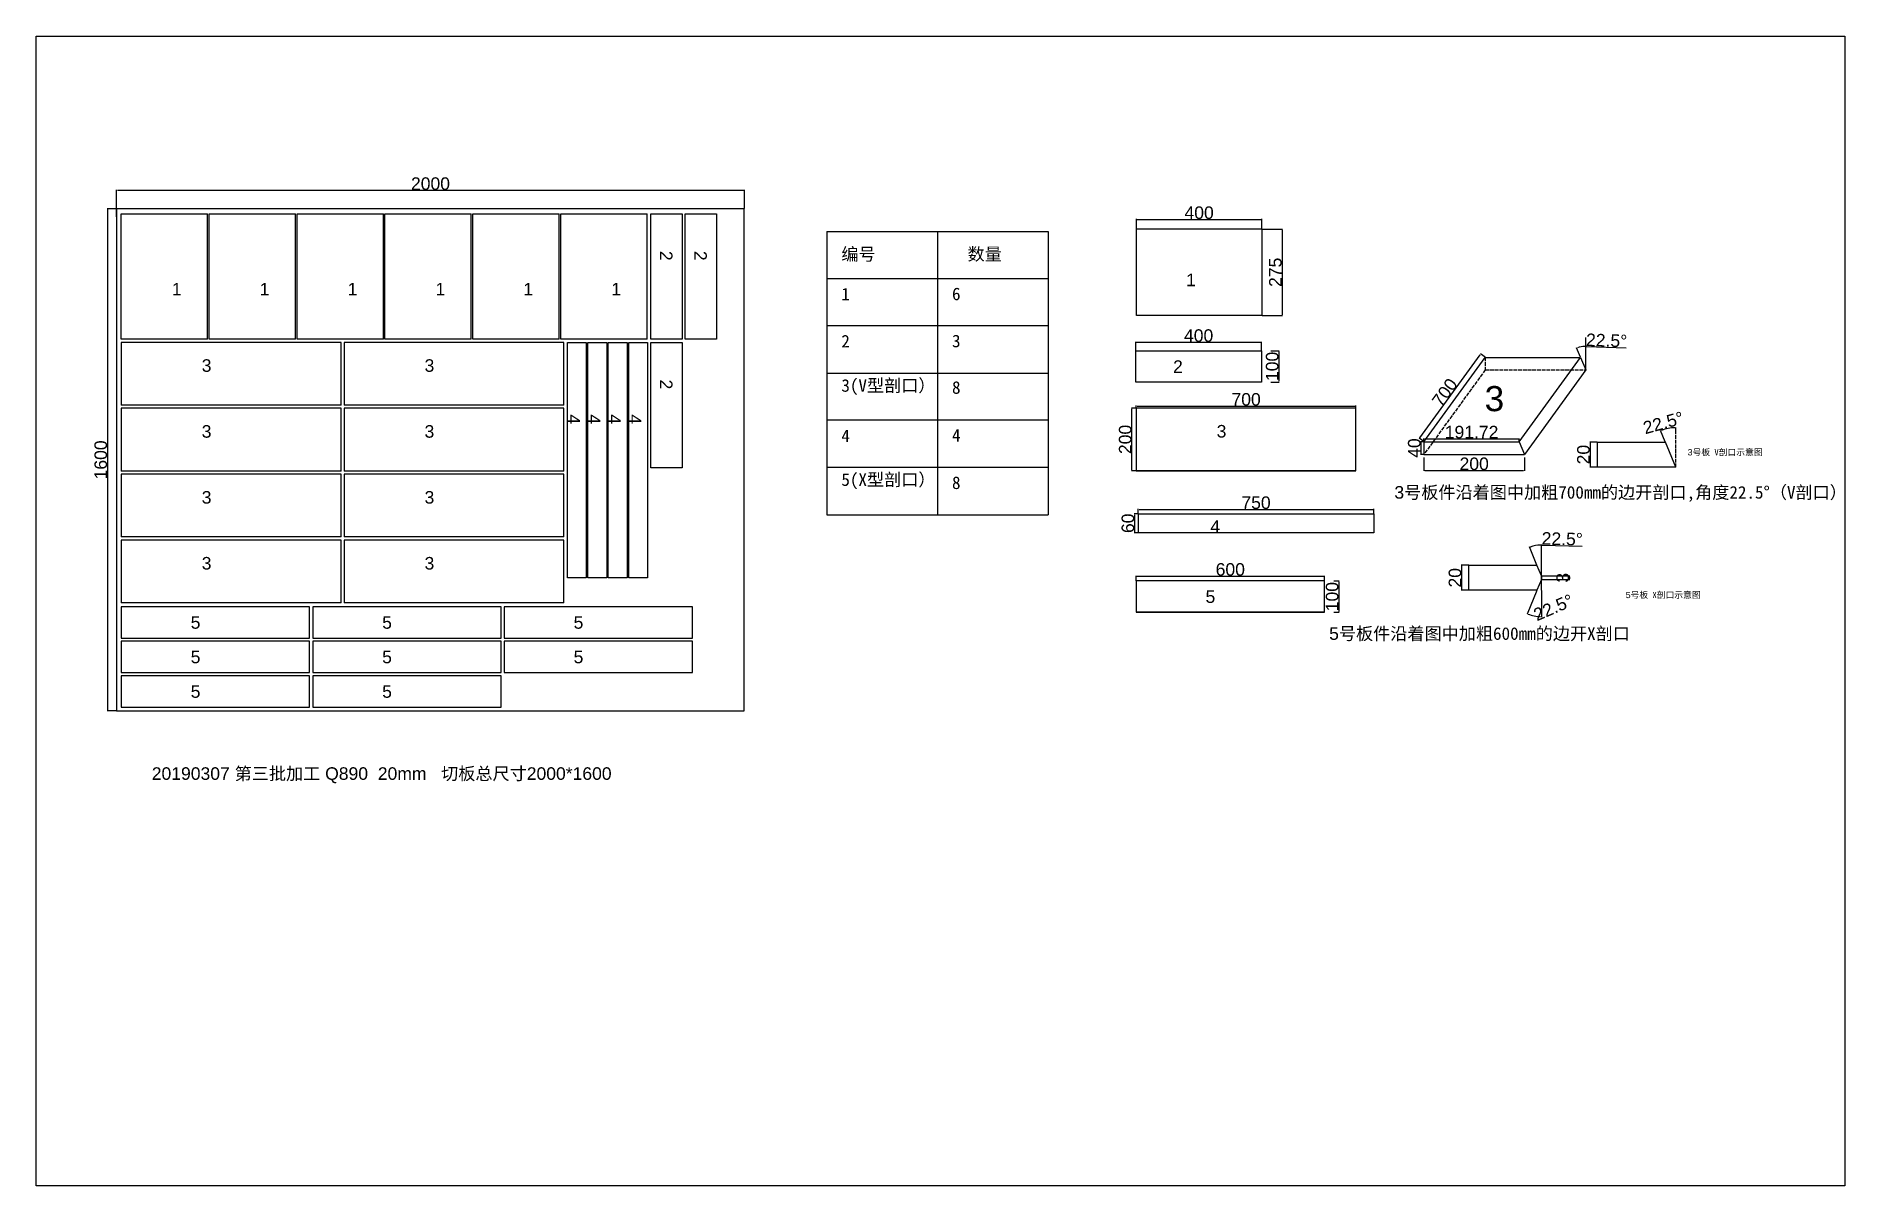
# Model space of a CAD drawing. Header units: millimetres. Extents: x 1508 to 21448, y 743 to 5053.
# Drawn here: x 1508 to 7270, y 743 to 4407 of the extents above; entities that cross this region are included whole.
import ezdxf

# ---------------------------------------------------------------- set-up
doc = ezdxf.new("R2010")
doc.units = ezdxf.units.MM
doc.linetypes.add('ACAD_ISO02W100', pattern=[15, 12, -3])
doc.layers.add('尺寸标注', color=6, linetype='Continuous')
doc.layers.add('标号', color=4, linetype='Continuous')
doc.styles.get("Standard").update_dxf_attribs({"font": 'arial.ttf'})
doc.dimstyles.new('边框总尺寸', dxfattribs={"dimtxt": 40, "dimasz": 2.5, "dimexe": 1.25, "dimexo": 0.625, "dimtad": 1, "dimtxsty": 'Standard', "dimcen": 2.5, "dimclrd": 6, "dimclre": 6, "dimclrt": 6, "dimadec": 0, "dimazin": 0, "dimtfac": 1, "dimtmove": 0, "dimatfit": 3, "dimfxl": 1, "dimarcsym": 0})

msp = doc.modelspace()

# ---------------------------------------------------------------- texts
at = {"layer": '尺寸标注', "char_height": 20, "width": 990.72979, "attachment_point": 1}
for s, insert in [('3{\\fSimSun|b0|i0|c134|p2;号板 V剖口示意图}', (6769.715, 3090.82)), ('5{\\fSimSun|b0|i0|c134|p2;号板 X剖口示意图}', (6572.317, 2636.149))]:
    msp.add_mtext(s, dxfattribs=dict(at, insert=insert))
at = {"layer": '标号', "char_height": 40, "attachment_point": 7, "rotation": 270}
for s, insert in [('2 ', (3495.144, 3722.594)), ('2 ', (3604.589, 3722.594)), ('2 ', (3495.144, 3312.594)), ('4 ', (3200.583, 3201.749)), ('4 ', (3265.583, 3201.749)), ('4 ', (3330.583, 3201.749)), ('4 ', (3395.583, 3201.749))]:
    msp.add_mtext_dynamic_manual_height_columns(s, width=70.10425, gutter_width=12.5, heights=[0], dxfattribs=dict(at, insert=insert))
at = {"layer": '标号', "attachment_point": 7}
for s, width, heights, insert, char_height in [('{\\fSimSun|b0|i0|c134|p2;编号}', 1605.41615, [52.667], (4073.193, 3687.782), 40), ('{\\fSimSun|b0|i0|c134|p2;数量}', 1605.41615, [52.667], (4475.41, 3687.782), 40), ('1 ', 70.10425, [0], (5171.569, 3610.16), 40), ('1 ', 70.10425, [0], (1940.13, 3580.71), 40), ('1 ', 70.10425, [0], (2220.13, 3580.71), 40), ('1 ', 70.10425, [0], (2500.13, 3580.71), 40), ('1 ', 70.10425, [0], (2780.13, 3580.71), 40), ('1 ', 70.10425, [0], (3060.13, 3580.71), 40), ('1 ', 70.10425, [0], (3340.13, 3580.71), 40), ('{\\fSimSun|b0|i0|c134|p2;1}', 1605.41615, [52.667], (4073.193, 3564.843), 40), ('{\\fSimSun|b0|i0|c134|p2;6}', 1605.41615, [52.667], (4425.725, 3564.843), 40), ('{\\fSimSun|b0|i0|c134|p2;2}', 1605.41615, [52.667], (4073.193, 3414.843), 40), ('{\\fSimSun|b0|i0|c134|p2;3}', 1605.41615, [52.667], (4425.725, 3414.843), 40), ('3 ', 70.10425, [0], (2035.217, 3336.754), 40), ('3 ', 70.10425, [0], (2745.217, 3336.754), 40), ('2 ', 70.10425, [0], (5130.056, 3333.88), 40), ('{\\fSimSun|b0|i0|c134|p2;3(V型剖口）}', 1605.41615, [52.667], (4073.193, 3263.135), 40), ('{\\fSimSun|b0|i0|c134|p2;8}', 1605.41615, [52.667], (4425.725, 3266.552), 40), ('3 ', 70.10425, [0], (6122.792, 3210.652), 80), ('3 ', 70.10425, [0], (2035.217, 3126.754), 40), ('3 ', 70.10425, [0], (2745.217, 3126.754), 40), ('{\\fSimSun|b0|i0|c134|p2;4}', 1605.41615, [52.667], (4073.193, 3113.135), 40), ('{\\fSimSun|b0|i0|c134|p2;4}', 1605.41615, [52.667], (4425.725, 3114.843), 40), ('3 ', 70.10425, [0], (5268.938, 3127.371), 40), ('{\\fSimSun|b0|i0|c134|p2;5(X型剖口）}', 1605.41615, [52.667], (4073.193, 2963.135), 40), ('{\\fSimSun|b0|i0|c134|p2;8}', 1605.41615, [52.667], (4425.725, 2963.135), 40), ('3 ', 70.10425, [0], (2035.217, 2916.754), 40), ('3 ', 70.10425, [0], (2745.217, 2916.754), 40), ('3{\\fSimSun|b0|i0|c134|p2;号板件沿着图中加粗700mm的边开剖口,角度22.5°（V剖口）}', 1605.41615, [52.667], (5835.236, 2922.828), 40), ('4 ', 70.10425, [0], (5248.826, 2824.495), 40), ('3 ', 70.10425, [0], (2035.217, 2706.754), 40), ('3 ', 70.10425, [0], (2745.217, 2706.754), 40), ('5 ', 70.10425, [0], (5233.474, 2600.213), 40), ('5 ', 70.10425, [0], (2000.103, 2518.03), 40), ('5 ', 70.10425, [0], (2610.103, 2518.03), 40), ('5 ', 70.10425, [0], (3220.103, 2518.03), 40), ('5{\\fSimSun|b0|i0|c134|p2;号板件沿着图中加粗600mm的边开X剖口}', 1605.41615, [52.667], (5627.327, 2478.605), 40), ('5 ', 70.10425, [0], (2000.103, 2408.03), 40), ('5 ', 70.10425, [0], (2610.103, 2408.03), 40), ('5 ', 70.10425, [0], (3220.103, 2408.03), 40), ('5 ', 70.10425, [0], (2000.103, 2298.03), 40), ('5 ', 70.10425, [0], (2610.103, 2298.03), 40), ('20190307 {\\fSimSun|b0|i0|c134|p2;第三批加工} Q890  20mm   {\\fSimSun|b0|i0|c134|p2;切板总尺寸}2000*1600', 1605.41615, [52.667], (1876.048, 2026.129), 40)]:
    msp.add_mtext_dynamic_manual_height_columns(s, width=width, gutter_width=12.5, heights=heights, dxfattribs=dict(at, insert=insert, char_height=char_height))

# ---------------------------------------------------------------- blocks, each defined once
blk = doc.blocks.new('*D84')
at = {"layer": 'Defpoints', "color": 0, "transparency": 16777216}
for p in [(5413.1, 3823.1), (5013.1, 3791.8), (5413.1, 3791.8)]:
    blk.add_point(p, dxfattribs=at)
at = {"layer": '尺寸标注', "color": 6, "lineweight": -2, "transparency": 16777216}
for p, q in [((5013.1, 3792.4), (5013.1, 3824.3)), ((5015.6, 3823.1), (5410.6, 3823.1)), ((5413.1, 3792.4), (5413.1, 3824.3))]:
    blk.add_line(p, q, dxfattribs=at)
at = {"layer": '尺寸标注', "color": 6, "transparency": 16777216}
for points in [[(5015.6, 3823.5), (5015.6, 3822.7), (5013.1, 3823.1)], [(5410.6, 3823.5), (5410.6, 3822.7), (5413.1, 3823.1)]]:
    blk.add_solid(points, dxfattribs=at)
at = {"layer": '尺寸标注', "color": 6, "transparency": 16777216, "insert": (5213.1, 3844.1), "char_height": 40, "attachment_point": 5}
blk.add_mtext('400', dxfattribs=at)
blk = doc.blocks.new('*D85')
at = {"layer": 'Defpoints', "color": 0, "transparency": 16777216}
for p in [(5413.1, 3791.8), (5413.1, 3516.8), (5477.2, 3516.8)]:
    blk.add_point(p, dxfattribs=at)
at = {"layer": '尺寸标注', "color": 6, "lineweight": -2, "transparency": 16777216}
for p, q in [((5413.7, 3791.8), (5478.4, 3791.8)), ((5477.2, 3789.3), (5477.2, 3519.3)), ((5413.7, 3516.8), (5478.4, 3516.8))]:
    blk.add_line(p, q, dxfattribs=at)
at = {"layer": '尺寸标注', "color": 6, "transparency": 16777216}
for points in [[(5476.8, 3789.3), (5477.6, 3789.3), (5477.2, 3791.8)], [(5476.8, 3519.3), (5477.6, 3519.3), (5477.2, 3516.8)]]:
    blk.add_solid(points, dxfattribs=at)
at = {"layer": '尺寸标注', "color": 6, "transparency": 16777216, "insert": (5456.1, 3654.3), "char_height": 40, "attachment_point": 5, "rotation": 90}
blk.add_mtext('275', dxfattribs=at)
blk = doc.blocks.new('*D86')
at = {"layer": 'Defpoints', "color": 0, "transparency": 16777216}
for p in [(4998.8, 3221.8), (5012.8, 3221.8), (5012.8, 3021.8)]:
    blk.add_point(p, dxfattribs=at)
at = {"layer": '尺寸标注', "color": 6, "lineweight": -2, "transparency": 16777216}
for p, q in [((5012.2, 3221.8), (4997.5, 3221.8)), ((4998.8, 3024.3), (4998.8, 3219.3)), ((5012.2, 3021.8), (4997.5, 3021.8))]:
    blk.add_line(p, q, dxfattribs=at)
at = {"layer": '尺寸标注', "color": 6, "transparency": 16777216}
for points in [[(4998.4, 3219.3), (4999.2, 3219.3), (4998.8, 3221.8)], [(4998.4, 3024.3), (4999.2, 3024.3), (4998.8, 3021.8)]]:
    blk.add_solid(points, dxfattribs=at)
at = {"layer": '尺寸标注', "color": 6, "transparency": 16777216, "insert": (4977.7, 3121.8), "char_height": 40, "attachment_point": 5, "rotation": 90}
blk.add_mtext('200', dxfattribs=at)
blk = doc.blocks.new('*D87')
at = {"layer": 'Defpoints', "color": 0, "transparency": 16777216}
for p in [(5712.8, 3228.1), (5012.8, 3221.8), (5712.8, 3221.8)]:
    blk.add_point(p, dxfattribs=at)
at = {"layer": '尺寸标注', "color": 6, "lineweight": -2, "transparency": 16777216}
for p, q in [((5012.8, 3222.4), (5012.8, 3229.4)), ((5015.3, 3228.1), (5710.3, 3228.1)), ((5712.8, 3222.4), (5712.8, 3229.4))]:
    blk.add_line(p, q, dxfattribs=at)
at = {"layer": '尺寸标注', "color": 6, "transparency": 16777216}
for points in [[(5015.3, 3228.5), (5015.3, 3227.7), (5012.8, 3228.1)], [(5710.3, 3228.5), (5710.3, 3227.7), (5712.8, 3228.1)]]:
    blk.add_solid(points, dxfattribs=at)
at = {"layer": '尺寸标注', "color": 6, "transparency": 16777216, "insert": (5362.8, 3249.2), "char_height": 40, "attachment_point": 5}
blk.add_mtext('700', dxfattribs=at)
blk = doc.blocks.new('*D88')
at = {"layer": 'Defpoints', "color": 0, "transparency": 16777216}
for p in [(5019.4, 2884.5), (5769.4, 2899), (5769.4, 2884.5)]:
    blk.add_point(p, dxfattribs=at)
at = {"layer": '尺寸标注', "color": 6, "lineweight": -2, "transparency": 16777216}
for p, q in [((5019.4, 2885.1), (5019.4, 2900.2)), ((5021.9, 2899), (5766.9, 2899)), ((5769.4, 2885.1), (5769.4, 2900.2))]:
    blk.add_line(p, q, dxfattribs=at)
at = {"layer": '尺寸标注', "color": 6, "transparency": 16777216}
for points in [[(5021.9, 2899.4), (5021.9, 2898.6), (5019.4, 2899)], [(5766.9, 2899.4), (5766.9, 2898.6), (5769.4, 2899)]]:
    blk.add_solid(points, dxfattribs=at)
at = {"layer": '尺寸标注', "color": 6, "transparency": 16777216, "insert": (5394.4, 2920), "char_height": 40, "attachment_point": 5}
blk.add_mtext('750', dxfattribs=at)
blk = doc.blocks.new('*D89')
at = {"layer": 'Defpoints', "color": 0, "transparency": 16777216}
for p in [(5019.4, 2884.5), (5007.4, 2824.5), (5019.4, 2824.5)]:
    blk.add_point(p, dxfattribs=at)
at = {"layer": '尺寸标注', "color": 6, "lineweight": -2, "transparency": 16777216}
for p, q in [((5018.8, 2884.5), (5006.1, 2884.5)), ((5007.4, 2882), (5007.4, 2827)), ((5018.8, 2824.5), (5006.1, 2824.5))]:
    blk.add_line(p, q, dxfattribs=at)
at = {"layer": '尺寸标注', "color": 6, "transparency": 16777216}
for points in [[(5007, 2882), (5007.8, 2882), (5007.4, 2884.5)], [(5007, 2827), (5007.8, 2827), (5007.4, 2824.5)]]:
    blk.add_solid(points, dxfattribs=at)
at = {"layer": '尺寸标注', "color": 6, "transparency": 16777216, "insert": (4986.3, 2854.5), "char_height": 40, "attachment_point": 5, "rotation": 90}
blk.add_mtext('60', dxfattribs=at)
blk = doc.blocks.new('*D90')
at = {"layer": 'Defpoints', "color": 0, "transparency": 16777216}
for p in [(3764.1, 3915.7), (1764.1, 3856.6), (3764.1, 3856.6)]:
    blk.add_point(p, dxfattribs=at)
at = {"layer": '尺寸标注', "color": 6, "lineweight": -2, "transparency": 16777216}
for p, q in [((1764.1, 3857.2), (1764.1, 3916.9)), ((1766.6, 3915.7), (3761.6, 3915.7)), ((3764.1, 3857.2), (3764.1, 3916.9))]:
    blk.add_line(p, q, dxfattribs=at)
at = {"layer": '尺寸标注', "color": 6, "transparency": 16777216}
for points in [[(1766.6, 3916.1), (1766.6, 3915.3), (1764.1, 3915.7)], [(3761.6, 3916.1), (3761.6, 3915.3), (3764.1, 3915.7)]]:
    blk.add_solid(points, dxfattribs=at)
at = {"layer": '尺寸标注', "color": 6, "transparency": 16777216, "insert": (2764.1, 3936.7), "char_height": 40, "attachment_point": 5}
blk.add_mtext('2000', dxfattribs=at)
blk = doc.blocks.new('*D91')
at = {"layer": 'Defpoints', "color": 0, "transparency": 16777216}
for p in [(1764.1, 3856.6), (1734.8, 2256.6), (1764.1, 2256.6)]:
    blk.add_point(p, dxfattribs=at)
at = {"layer": '尺寸标注', "color": 6, "lineweight": -2, "transparency": 16777216}
for p, q in [((1763.4, 3856.6), (1733.5, 3856.6)), ((1734.8, 3854.1), (1734.8, 2259.1)), ((1763.4, 2256.6), (1733.5, 2256.6))]:
    blk.add_line(p, q, dxfattribs=at)
at = {"layer": '尺寸标注', "color": 6, "transparency": 16777216}
for points in [[(1734.3, 3854.1), (1735.2, 3854.1), (1734.8, 3856.6)], [(1734.3, 2259.1), (1735.2, 2259.1), (1734.8, 2256.6)]]:
    blk.add_solid(points, dxfattribs=at)
at = {"layer": '尺寸标注', "color": 6, "transparency": 16777216, "insert": (1713.7, 3056.6), "char_height": 40, "attachment_point": 5, "rotation": 90}
blk.add_mtext('1600', dxfattribs=at)
blk = doc.blocks.new('*D92')
at = {"layer": 'Defpoints', "color": 0, "transparency": 16777216}
for p in [(5011.5, 3404.5), (5411.5, 3431.5), (5411.5, 3404.5)]:
    blk.add_point(p, dxfattribs=at)
at = {"layer": '尺寸标注', "color": 6, "lineweight": -2, "transparency": 16777216}
for p, q in [((5011.5, 3405.1), (5011.5, 3432.7)), ((5014, 3431.5), (5409, 3431.5)), ((5411.5, 3405.1), (5411.5, 3432.7))]:
    blk.add_line(p, q, dxfattribs=at)
at = {"layer": '尺寸标注', "color": 6, "transparency": 16777216}
for points in [[(5014, 3431.9), (5014, 3431.1), (5011.5, 3431.5)], [(5409, 3431.9), (5409, 3431.1), (5411.5, 3431.5)]]:
    blk.add_solid(points, dxfattribs=at)
at = {"layer": '尺寸标注', "color": 6, "transparency": 16777216, "insert": (5211.5, 3452.5), "char_height": 40, "attachment_point": 5}
blk.add_mtext('400', dxfattribs=at)
blk = doc.blocks.new('*D1')
at = {"layer": 'Defpoints', "color": 0, "transparency": 16777216}
for p in [(5441.2, 3404.5), (5441.2, 3304.5), (5467.1, 3304.5)]:
    blk.add_point(p, dxfattribs=at)
at = {"layer": '尺寸标注', "color": 6, "lineweight": -2, "transparency": 16777216}
for p, q in [((5441.8, 3404.5), (5468.3, 3404.5)), ((5467.1, 3402), (5467.1, 3307)), ((5441.8, 3304.5), (5468.3, 3304.5))]:
    blk.add_line(p, q, dxfattribs=at)
at = {"layer": '尺寸标注', "color": 6, "transparency": 16777216}
for points in [[(5466.7, 3402), (5467.5, 3402), (5467.1, 3404.5)], [(5466.7, 3307), (5467.5, 3307), (5467.1, 3304.5)]]:
    blk.add_solid(points, dxfattribs=at)
at = {"layer": '尺寸标注', "color": 6, "transparency": 16777216, "insert": (5446, 3354.5), "char_height": 40, "attachment_point": 5, "rotation": 90}
blk.add_mtext('100', dxfattribs=at)
blk = doc.blocks.new('*D2')
at = {"layer": 'Defpoints', "color": 0, "transparency": 16777216}
for p in [(5929.5, 3064.8), (6249.5, 3064.8), (6249.5, 3022.9)]:
    blk.add_point(p, dxfattribs=at)
at = {"layer": '尺寸标注', "color": 6, "lineweight": -2, "transparency": 16777216}
for p, q in [((5929.5, 3064.2), (5929.5, 3021.6)), ((6249.5, 3064.2), (6249.5, 3021.6)), ((5932, 3022.9), (6247, 3022.9))]:
    blk.add_line(p, q, dxfattribs=at)
at = {"layer": '尺寸标注', "color": 6, "transparency": 16777216}
for points in [[(5932, 3023.3), (5932, 3022.5), (5929.5, 3022.9)], [(6247, 3023.3), (6247, 3022.5), (6249.5, 3022.9)]]:
    blk.add_solid(points, dxfattribs=at)
at = {"layer": '尺寸标注', "color": 6, "transparency": 16777216, "insert": (6089.5, 3043.9), "char_height": 40, "attachment_point": 5}
blk.add_mtext('200', dxfattribs=at)
blk = doc.blocks.new('*D93')
at = {"layer": 'Defpoints', "color": 0, "transparency": 16777216}
for p in [(5929.5, 3114.3), (5919.8, 3074.3), (5929.5, 3074.3)]:
    blk.add_point(p, dxfattribs=at)
at = {"layer": '尺寸标注', "color": 6, "lineweight": -2, "transparency": 16777216}
for p, q in [((5928.8, 3114.3), (5918.5, 3114.3)), ((5919.8, 3111.8), (5919.8, 3076.8)), ((5928.8, 3074.3), (5918.5, 3074.3))]:
    blk.add_line(p, q, dxfattribs=at)
at = {"layer": '尺寸标注', "color": 6, "transparency": 16777216}
for points in [[(5919.4, 3111.8), (5920.2, 3111.8), (5919.8, 3114.3)], [(5919.4, 3076.8), (5920.2, 3076.8), (5919.8, 3074.3)]]:
    blk.add_solid(points, dxfattribs=at)
at = {"layer": '尺寸标注', "color": 6, "transparency": 16777216, "insert": (5898.7, 3094.3), "char_height": 40, "attachment_point": 5, "rotation": 90}
blk.add_mtext('40', dxfattribs=at)
blk = doc.blocks.new('*D94')
at = {"layer": 'Defpoints', "color": 0, "transparency": 16777216}
for p in [(6110.3, 3393.7), (6124.7, 3383.2), (5929.5, 3114.3)]:
    blk.add_point(p, dxfattribs=at)
at = {"layer": '尺寸标注', "color": 6, "lineweight": -2, "transparency": 16777216}
for p, q in [((5916.5, 3126.8), (6108.9, 3391.6)), ((6124.2, 3383.6), (6109.3, 3394.4)), ((5929, 3114.7), (5914.1, 3125.5))]:
    blk.add_line(p, q, dxfattribs=at)
at = {"layer": '尺寸标注', "color": 6, "transparency": 16777216}
for points in [[(6108.5, 3391.9), (6109.2, 3391.4), (6110.3, 3393.7)], [(5916.2, 3127), (5916.9, 3126.5), (5915.1, 3124.8)]]:
    blk.add_solid(points, dxfattribs=at)
at = {"layer": '尺寸标注', "color": 6, "transparency": 16777216, "insert": (5995.7, 3271.6), "char_height": 40, "attachment_point": 5, "rotation": 54.01682}
blk.add_mtext('700', dxfattribs=at)
blk = doc.blocks.new('*D3')
at = {"layer": 'Defpoints', "color": 0, "transparency": 16777216}
for p in [(5929.5, 3114.3), (6232.9, 3123.9), (6232.9, 3114.3)]:
    blk.add_point(p, dxfattribs=at)
at = {"layer": '尺寸标注', "color": 6, "lineweight": -2, "transparency": 16777216}
for p, q in [((5929.5, 3114.9), (5929.5, 3125.1)), ((5932, 3123.9), (6230.4, 3123.9)), ((6232.9, 3114.9), (6232.9, 3125.1))]:
    blk.add_line(p, q, dxfattribs=at)
at = {"layer": '尺寸标注', "color": 6, "transparency": 16777216}
for points in [[(5932, 3124.3), (5932, 3123.4), (5929.5, 3123.9)], [(6230.4, 3124.3), (6230.4, 3123.4), (6232.9, 3123.9)]]:
    blk.add_solid(points, dxfattribs=at)
at = {"layer": '尺寸标注', "color": 6, "transparency": 16777216, "insert": (6081.2, 3144.9), "char_height": 40, "attachment_point": 5}
blk.add_mtext('191.72', dxfattribs=at)
blk = doc.blocks.new('*D95')
at = {"layer": 'Defpoints', "color": 0, "transparency": 16777216}
for p in [(5012.4, 2670.9), (5612.4, 2686.3), (5612.4, 2670.9)]:
    blk.add_point(p, dxfattribs=at)
at = {"layer": '尺寸标注', "color": 6, "lineweight": -2, "transparency": 16777216}
for p, q in [((5012.4, 2671.6), (5012.4, 2687.6)), ((5014.9, 2686.3), (5609.9, 2686.3)), ((5612.4, 2671.6), (5612.4, 2687.6))]:
    blk.add_line(p, q, dxfattribs=at)
at = {"layer": '尺寸标注', "color": 6, "transparency": 16777216}
for points in [[(5014.9, 2686.7), (5014.9, 2685.9), (5012.4, 2686.3)], [(5609.9, 2686.7), (5609.9, 2685.9), (5612.4, 2686.3)]]:
    blk.add_solid(points, dxfattribs=at)
at = {"layer": '尺寸标注', "color": 6, "transparency": 16777216, "insert": (5312.4, 2707.4), "char_height": 40, "attachment_point": 5}
blk.add_mtext('600', dxfattribs=at)
blk = doc.blocks.new('*D4')
at = {"layer": 'Defpoints', "color": 0, "transparency": 16777216}
for p in [(5642, 2670.9), (5642, 2570.9), (5658.1, 2570.9)]:
    blk.add_point(p, dxfattribs=at)
at = {"layer": '尺寸标注', "color": 6, "lineweight": -2, "transparency": 16777216}
for p, q in [((5642.6, 2670.9), (5659.3, 2670.9)), ((5658.1, 2668.4), (5658.1, 2573.4)), ((5642.6, 2570.9), (5659.3, 2570.9))]:
    blk.add_line(p, q, dxfattribs=at)
at = {"layer": '尺寸标注', "color": 6, "transparency": 16777216}
for points in [[(5657.6, 2668.4), (5658.5, 2668.4), (5658.1, 2670.9)], [(5657.6, 2573.4), (5658.5, 2573.4), (5658.1, 2570.9)]]:
    blk.add_solid(points, dxfattribs=at)
at = {"layer": '尺寸标注', "color": 6, "transparency": 16777216, "insert": (5637, 2620.9), "char_height": 40, "attachment_point": 5, "rotation": 90}
blk.add_mtext('100', dxfattribs=at)
blk = doc.blocks.new('*D51')
at = {"layer": 'Defpoints', "color": 0, "transparency": 16777216}
for p in [(6303.6, 2687), (6303.6, 2675), (6392.8, 2675)]:
    blk.add_point(p, dxfattribs=at)
at = {"layer": '尺寸标注', "color": 6, "lineweight": -2, "transparency": 16777216}
for p, q in [((6304.2, 2687), (6394.1, 2687)), ((6304.2, 2675), (6394.1, 2675)), ((6392.8, 2684.5), (6392.8, 2677.5))]:
    blk.add_line(p, q, dxfattribs=at)
at = {"layer": '尺寸标注', "color": 6, "transparency": 16777216}
for points in [[(6392.4, 2684.5), (6393.2, 2684.5), (6392.8, 2687)], [(6392.4, 2677.5), (6393.2, 2677.5), (6392.8, 2675)]]:
    blk.add_solid(points, dxfattribs=at)
at = {"layer": '尺寸标注', "color": 6, "transparency": 16777216, "insert": (6371.8, 2681), "char_height": 40, "attachment_point": 5, "rotation": 90}
blk.add_mtext('3', dxfattribs=at)
blk = doc.blocks.new('*D110')
at = {"layer": 'Defpoints', "color": 0, "transparency": 16777216}
for p in [(6072.6, 2721), (6049.5, 2641), (6072.6, 2641)]:
    blk.add_point(p, dxfattribs=at)
at = {"layer": '尺寸标注', "color": 6, "lineweight": -2, "transparency": 16777216}
for p, q in [((6072, 2721), (6048.2, 2721)), ((6049.5, 2718.5), (6049.5, 2643.5)), ((6072, 2641), (6048.2, 2641))]:
    blk.add_line(p, q, dxfattribs=at)
at = {"layer": '尺寸标注', "color": 6, "transparency": 16777216}
for points in [[(6049.1, 2718.5), (6049.9, 2718.5), (6049.5, 2721)], [(6049.1, 2643.5), (6049.9, 2643.5), (6049.5, 2641)]]:
    blk.add_solid(points, dxfattribs=at)
at = {"layer": '尺寸标注', "color": 6, "transparency": 16777216, "insert": (6028.4, 2681), "char_height": 40, "attachment_point": 5, "rotation": 90}
blk.add_mtext('20', dxfattribs=at)
blk = doc.blocks.new('*D111')
at = {"layer": 'Defpoints', "color": 0, "transparency": 16777216}
for p in [(6278.1, 2782.1), (6289.5, 2721), (6303.6, 2715), (6303.6, 2687), (6303.6, 2641)]:
    blk.add_point(p, dxfattribs=at)
at = {"layer": '尺寸标注', "color": 6, "lineweight": -2, "transparency": 16777216}
for p, q in [((6289.3, 2721.6), (6265.4, 2779.1)), ((6303.6, 2715.7), (6303.6, 2786.7)), ((6306.1, 2785.4), (6433, 2782.2))]:
    blk.add_line(p, q, dxfattribs=at)
for start, end in [(91.45575, 111.04425), (88.54425, 90)]:
    blk.add_arc((6303.6, 2687), 98.4, start, end, dxfattribs=at)
at = {"layer": '尺寸标注', "color": 6, "transparency": 16777216}
for points in [[(6268.4, 2778.5), (6268.1, 2779.3), (6265.9, 2777.9)], [(6301.1, 2785.8), (6301.1, 2785), (6303.6, 2785.4)]]:
    blk.add_solid(points, dxfattribs=at)
at = {"layer": '尺寸标注', "color": 6, "transparency": 16777216, "insert": (6370.1, 2804.8), "char_height": 40, "attachment_point": 5, "rotation": 358.54425}
blk.add_mtext('22.5°', dxfattribs=at)
blk = doc.blocks.new('*D112')
at = {"layer": 'Defpoints', "color": 0, "transparency": 16777216}
for p in [(6303.6, 2715), (6303.6, 2675), (6289.5, 2641), (6303.6, 2641), (6273.1, 2561.2)]:
    blk.add_point(p, dxfattribs=at)
at = {"layer": '尺寸标注', "color": 6, "lineweight": -2, "transparency": 16777216}
for p, q in [((6289.3, 2640.5), (6258, 2565)), ((6303.6, 2640.4), (6303.6, 2555.9))]:
    blk.add_line(p, q, dxfattribs=at)
blk.add_arc((6303.6, 2675), 117.8, 248.71567, 268.78433, dxfattribs=at)
at = {"layer": '尺寸标注', "color": 6, "transparency": 16777216}
for points in [[(6260.7, 2564.8), (6261, 2565.6), (6258.5, 2566.2)], [(6301.1, 2557.6), (6301.1, 2556.8), (6303.6, 2557.2)]]:
    blk.add_solid(points, dxfattribs=at)
at = {"layer": '尺寸标注', "color": 6, "transparency": 16777216, "insert": (6341.8, 2586.1), "char_height": 40, "attachment_point": 5, "rotation": 23.26183}
blk.add_mtext('22.5°', dxfattribs=at)
blk = doc.blocks.new('*D113')
at = {"layer": 'Defpoints', "color": 0, "transparency": 16777216}
for p in [(6425.3, 3415.6), (6444.7, 3446.2), (6428.1, 3383.2), (6444.7, 3343.2), (6444.7, 3343.2)]:
    blk.add_point(p, dxfattribs=at)
at = {"layer": '尺寸标注', "color": 6, "lineweight": -2, "transparency": 16777216}
for p, q in [((6427.9, 3383.8), (6415.5, 3413.6)), ((6447.2, 3418.1), (6574.1, 3413.9))]:
    blk.add_line(p, q, dxfattribs=at)
for start, end in [(91.91077, 110.58923), (88.08923, 90)]:
    blk.add_arc((6444.7, 3343.2), 75, start, end, dxfattribs=at)
at = {"layer": '尺寸标注', "color": 6, "transparency": 16777216}
for points in [[(6418.5, 3413), (6418.2, 3413.8), (6416, 3412.5)], [(6442.2, 3418.6), (6442.2, 3417.7), (6444.7, 3418.2)]]:
    blk.add_solid(points, dxfattribs=at)
at = {"layer": '尺寸标注', "color": 6, "transparency": 16777216, "insert": (6511.4, 3437.1), "char_height": 40, "attachment_point": 5, "rotation": 358.08923}
blk.add_mtext('22.5°', dxfattribs=at)
blk = doc.blocks.new('*D114')
at = {"layer": 'Defpoints', "color": 0, "transparency": 16777216}
for p in [(6481.8, 3113.4), (6458.7, 3033.4), (6481.8, 3033.4)]:
    blk.add_point(p, dxfattribs=at)
at = {"layer": '尺寸标注', "color": 6, "lineweight": -2, "transparency": 16777216}
for p, q in [((6481.2, 3113.4), (6457.5, 3113.4)), ((6458.7, 3110.9), (6458.7, 3035.9)), ((6481.2, 3033.4), (6457.5, 3033.4))]:
    blk.add_line(p, q, dxfattribs=at)
at = {"layer": '尺寸标注', "color": 6, "transparency": 16777216}
for points in [[(6458.3, 3110.9), (6459.1, 3110.9), (6458.7, 3113.4)], [(6458.3, 3035.9), (6459.1, 3035.9), (6458.7, 3033.4)]]:
    blk.add_solid(points, dxfattribs=at)
at = {"layer": '尺寸标注', "color": 6, "transparency": 16777216, "insert": (6437.7, 3073.4), "char_height": 40, "attachment_point": 5, "rotation": 90}
blk.add_mtext('20', dxfattribs=at)
blk = doc.blocks.new('*D115')
at = {"layer": 'Defpoints', "color": 0, "transparency": 16777216}
for p in [(6698.7, 3113.4), (6715.5, 3158), (6731.9, 3144.3), (6731.9, 3033.4), (6731.9, 3033.4)]:
    blk.add_point(p, dxfattribs=at)
at = {"layer": '尺寸标注', "color": 6, "lineweight": -2, "transparency": 16777216}
for p, q in [((6698.5, 3114), (6683.3, 3150.7)), ((6731.9, 3144.9), (6731.9, 3160.3))]:
    blk.add_line(p, q, dxfattribs=at)
blk.add_arc((6731.9, 3033.4), 125.7, 91.13953, 111.36047, dxfattribs=at)
at = {"layer": '尺寸标注', "color": 6, "transparency": 16777216}
for points in [[(6686.2, 3150.1), (6685.9, 3150.8), (6683.8, 3149.5)], [(6729.4, 3159.5), (6729.4, 3158.6), (6731.9, 3159.1)]]:
    blk.add_solid(points, dxfattribs=at)
at = {"layer": '尺寸标注', "color": 6, "transparency": 16777216, "insert": (6692.1, 3174.7), "char_height": 40, "attachment_point": 5, "rotation": 15.71052}
blk.add_mtext('22.5°', dxfattribs=at)

# ---------------------------------------------------------------- dimensions: what is measured, and where the dimension line sits
at = {"layer": '尺寸标注'}
for p1, p2, distance, picture, middle in [((1764.064, 3856.606), (3764.064, 3856.606), 59.062, '*D90', (2764.064, 3936.715)), ((5013.085, 3791.782), (5413.085, 3791.782), 31.285, '*D84', (5213.085, 3844.115)), ((1764.064, 3856.606), (1764.064, 2256.606), -29.3, '*D91', (1713.716, 3056.606)), ((5413.085, 3791.782), (5413.085, 3516.782), 64.101, '*D85', (5456.138, 3654.282)), ((5011.51, 3404.46), (5411.51, 3404.46), 27.036, '*D92', (5211.51, 3452.544)), ((5441.177, 3404.46), (5441.177, 3304.46), 25.917, '*D1', (5446.047, 3354.46)), ((5012.785, 3221.756), (5712.785, 3221.756), 6.363, '*D87', (5362.785, 3249.168)), ((5012.785, 3021.756), (5012.785, 3221.756), 14.009, '*D86', (4977.729, 3121.756)), ((5019.436, 2884.495), (5769.436, 2884.495), 14.502, '*D88', (5394.436, 2920.045)), ((5019.436, 2884.495), (5019.436, 2824.495), -12.047, '*D89', (4986.341, 2854.495)), ((5012.436, 2670.934), (5612.436, 2670.934), 15.376, '*D95', (5312.436, 2707.358)), ((5641.957, 2670.934), (5641.957, 2570.934), 16.093, '*D4', (5637.002, 2620.934))]:
    dim = msp.add_aligned_dim(p1=p1, p2=p2, distance=distance, dimstyle='边框总尺寸', dxfattribs=at)
    dim.commit()
    dim.dimension.update_dxf_attribs({"geometry": picture, "text_midpoint": middle})
for base, line1, line2, picture, middle in [((6425.301, 3415.623), ((6444.704, 3343.21), (6444.704, 3446.208)), ((6428.136, 3383.21), (6444.704, 3343.21)), '*D113', (6511.374, 3437.055)), ((6278.11, 2782.074), ((6303.578, 2641.029), (6303.578, 2715.029)), ((6303.578, 2687.029), (6289.494, 2721.029)), '*D111', (6370.095, 2804.823))]:
    dim = msp.add_angular_dim_2l(base=base, line1=line1, line2=line2, text='22.5°', dimstyle='边框总尺寸', dxfattribs=at)
    dim.commit()
    dim.dimension.update_dxf_attribs({"geometry": picture, "text_midpoint": middle})
for p1, p2, distance, text, picture, middle in [((5929.462, 3114.316), (6124.704, 3383.21), 17.773, '700', '*D94', (5995.669, 3271.572)), ((5929.462, 3114.316), (6232.893, 3114.316), 9.538, '191.72', '*D3', (6081.177, 3144.902)), ((6481.848, 3113.383), (6481.848, 3033.383), -23.123, '20', '*D114', (6437.677, 3073.383)), ((5929.462, 3064.778), (6249.462, 3064.778), -41.901, '200', '*D2', (6089.462, 3043.924)), ((6072.618, 2721.029), (6072.618, 2641.029), -23.123, '20', '*D110', (6028.446, 2681.029))]:
    dim = msp.add_aligned_dim(p1=p1, p2=p2, distance=distance, text=text, dimstyle='边框总尺寸', dxfattribs=at)
    dim.commit()
    dim.dimension.update_dxf_attribs({"geometry": picture, "text_midpoint": middle})
for base, line1, line2, picture, middle in [((6715.454, 3158.01), ((6731.862, 3033.383), (6731.862, 3144.287)), ((6731.862, 3033.383), (6698.725, 3113.383)), '*D115', (6697.825, 3154.389)), ((6273.081, 2561.214), ((6303.578, 2641.029), (6303.578, 2715.029)), ((6303.578, 2675.029), (6289.494, 2641.029)), '*D112', (6350.113, 2566.777))]:
    dim = msp.add_angular_dim_2l(base=base, line1=line1, line2=line2, text='22.5°', dimstyle='边框总尺寸', dxfattribs=at)
    dim.commit()
    dim.dimension.update_dxf_attribs({"geometry": picture, "text_midpoint": middle, "dimtype": 162})
dim = msp.add_linear_dim(base=(5919.793, 3074.316), p1=(5929.462, 3114.316), p2=(5929.462, 3074.316), angle=90, dimstyle='边框总尺寸', dxfattribs=at)
dim.commit()
dim.dimension.update_dxf_attribs({"geometry": '*D93', "text_midpoint": (5919.793, 3094.316), "dimtype": 160})
dim = msp.add_linear_dim(base=(6392.821, 2675.029), p1=(6303.578, 2687.029), p2=(6303.578, 2675.029), angle=270, text='3', dimstyle='边框总尺寸', dxfattribs=at)
dim.commit()
dim.dimension.update_dxf_attribs({"geometry": '*D51', "text_midpoint": (6392.821, 2681.029), "dimtype": 161})

# ---------------------------------------------------------------- linework, layer by layer
for p, q in [((3764.064, 3856.606), (1764.064, 3856.606)), ((1764.064, 3856.606), (1764.064, 2256.606)), ((1764.064, 3831.606), (1764.064, 3856.606)), ((1779.064, 3841.14), (2054.064, 3841.14)), ((1779.064, 3441.14), (1779.064, 3841.14)), ((2054.064, 3441.14), (2054.064, 3841.14)), ((2059.064, 3841.14), (2334.064, 3841.14)), ((2059.064, 3441.14), (2059.064, 3841.14)), ((2334.064, 3441.14), (2334.064, 3841.14)), ((2339.064, 3841.14), (2614.064, 3841.14)), ((2339.064, 3441.14), (2339.064, 3841.14)), ((2614.064, 3441.14), (2614.064, 3841.14)), ((2619.064, 3841.14), (2894.064, 3841.14)), ((2619.064, 3441.14), (2619.064, 3841.14)), ((2894.064, 3441.14), (2894.064, 3841.14)), ((2899.064, 3841.14), (3174.064, 3841.14)), ((2899.064, 3441.14), (2899.064, 3841.14)), ((3174.064, 3441.14), (3174.064, 3841.14)), ((3179.064, 3841.14), (3454.064, 3841.14)), ((3179.064, 3441.14), (3179.064, 3841.14)), ((3454.064, 3441.14), (3454.064, 3841.14)), ((3465.723, 3441.14), (3465.723, 3841.14)), ((3465.723, 3841.14), (3565.723, 3841.14)), ((3565.723, 3841.14), (3565.723, 3441.14)), ((3575.169, 3441.14), (3575.169, 3841.14)), ((3575.169, 3841.14), (3675.169, 3841.14)), ((3675.169, 3841.14), (3675.169, 3441.14)), ((3764.064, 2256.606), (3764.064, 3856.606)), ((4027.269, 3784.776), (4732.333, 3784.776)), ((4027.269, 3784.776), (4027.269, 2881.359)), ((4379.801, 3784.776), (4379.801, 2881.359)), ((4732.333, 3784.776), (4732.333, 2881.359)), ((5013.085, 3516.782), (5013.085, 3791.782)), ((5413.085, 3791.782), (5013.085, 3791.782)), ((5413.085, 3791.782), (5413.085, 3516.782)), ((4027.269, 3634.776), (4732.333, 3634.776)), ((5413.085, 3516.782), (5013.085, 3516.782)), ((4027.269, 3484.776), (4732.333, 3484.776)), ((2054.064, 3441.14), (1779.064, 3441.14)), ((2479.064, 3431.14), (1779.064, 3431.14)), ((1779.064, 3431.14), (1779.064, 3231.14)), ((2334.064, 3441.14), (2059.064, 3441.14)), ((2614.064, 3441.14), (2339.064, 3441.14)), ((2479.064, 3231.14), (2479.064, 3431.14)), ((3189.064, 3431.14), (2489.064, 3431.14)), ((2489.064, 3431.14), (2489.064, 3231.14)), ((2894.064, 3441.14), (2619.064, 3441.14)), ((3174.064, 3441.14), (2899.064, 3441.14)), ((3454.064, 3441.14), (3179.064, 3441.14)), ((3189.064, 3231.14), (3189.064, 3431.14)), ((3200.583, 2681.14), (3200.583, 3431.14)), ((3200.583, 3431.14), (3260.583, 3431.14)), ((3260.583, 3431.14), (3260.583, 2681.14)), ((3265.583, 2681.14), (3265.583, 3431.14)), ((3265.583, 3431.14), (3325.583, 3431.14)), ((3325.583, 3431.14), (3325.583, 2681.14)), ((3330.583, 2681.14), (3330.583, 3431.14)), ((3330.583, 3431.14), (3390.583, 3431.14)), ((3390.583, 3431.14), (3390.583, 2681.14)), ((3395.583, 2681.14), (3395.583, 3431.14)), ((3395.583, 3431.14), (3455.583, 3431.14)), ((3455.583, 3431.14), (3455.583, 2681.14)), ((3565.723, 3441.14), (3465.723, 3441.14)), ((3465.723, 3031.14), (3465.723, 3431.14)), ((3465.723, 3431.14), (3565.723, 3431.14)), ((3565.723, 3431.14), (3565.723, 3031.14)), ((3675.169, 3441.14), (3575.169, 3441.14)), ((5011.51, 3304.46), (5011.51, 3404.46)), ((5011.51, 3404.46), (5411.51, 3404.46)), ((5411.51, 3404.46), (5411.51, 3304.46)), ((6444.704, 3343.21), (6444.704, 3446.208)), ((5929.462, 3114.316), (6124.704, 3383.21)), ((6124.704, 3383.21), (6428.136, 3383.21)), ((6232.893, 3114.316), (6428.136, 3383.21)), ((6444.704, 3343.21), (6249.462, 3074.316)), ((6428.136, 3383.21), (6444.704, 3343.21)), ((4027.269, 3333.068), (4732.333, 3333.068)), ((5411.51, 3304.46), (5011.51, 3304.46)), ((2479.064, 3231.14), (1779.064, 3231.14)), ((3189.064, 3231.14), (2489.064, 3231.14)), ((2479.064, 3221.14), (1779.064, 3221.14)), ((1779.064, 3221.14), (1779.064, 3021.14)), ((2479.064, 3021.14), (2479.064, 3221.14)), ((3189.064, 3221.14), (2489.064, 3221.14)), ((2489.064, 3221.14), (2489.064, 3021.14)), ((3189.064, 3021.14), (3189.064, 3221.14)), ((4027.269, 3184.776), (4732.333, 3184.776)), ((5012.785, 3221.756), (5012.785, 3021.756)), ((5712.785, 3221.756), (5012.785, 3221.756)), ((5712.785, 3021.756), (5712.785, 3221.756)), ((5929.462, 3114.316), (6232.893, 3114.316)), ((5929.462, 3114.316), (5929.462, 3074.316)), ((6232.893, 3114.316), (6249.462, 3074.316)), ((6731.862, 3033.383), (6698.725, 3113.383)), ((5929.462, 3074.316), (6249.462, 3074.316)), ((2479.064, 3021.14), (1779.064, 3021.14)), ((2479.064, 3011.14), (1779.064, 3011.14)), ((1779.064, 3011.14), (1779.064, 2811.14)), ((2479.064, 2811.14), (2479.064, 3011.14)), ((3189.064, 3021.14), (2489.064, 3021.14)), ((3189.064, 3011.14), (2489.064, 3011.14)), ((2489.064, 3011.14), (2489.064, 2811.14)), ((3189.064, 2811.14), (3189.064, 3011.14)), ((3565.723, 3031.14), (3465.723, 3031.14)), ((4027.269, 3033.068), (4732.333, 3033.068)), ((4027.269, 2881.359), (4732.333, 2881.359)), ((5019.436, 2884.495), (5769.436, 2884.495)), ((5019.436, 2824.495), (5019.436, 2884.495)), ((5769.436, 2884.495), (5769.436, 2824.495)), ((5769.436, 2824.495), (5019.436, 2824.495)), ((2479.064, 2811.14), (1779.064, 2811.14)), ((2479.064, 2801.14), (1779.064, 2801.14)), ((1779.064, 2801.14), (1779.064, 2601.14)), ((2479.064, 2601.14), (2479.064, 2801.14)), ((3189.064, 2811.14), (2489.064, 2811.14)), ((3189.064, 2801.14), (2489.064, 2801.14)), ((2489.064, 2801.14), (2489.064, 2601.14)), ((3189.064, 2601.14), (3189.064, 2801.14)), ((1779.064, 2761.14), (1779.064, 2751.14)), ((6303.578, 2687.029), (6289.494, 2721.029)), ((6303.578, 2641.029), (6303.578, 2715.029)), ((3260.583, 2681.14), (3200.583, 2681.14)), ((3325.583, 2681.14), (3265.583, 2681.14)), ((3390.583, 2681.14), (3330.583, 2681.14)), ((3455.583, 2681.14), (3395.583, 2681.14)), ((5012.436, 2670.934), (5012.436, 2570.934)), ((5612.436, 2670.934), (5012.436, 2670.934)), ((5612.436, 2570.934), (5612.436, 2670.934)), ((6303.578, 2675.029), (6289.494, 2641.029)), ((2479.064, 2601.14), (1779.064, 2601.14)), ((3189.064, 2601.14), (2489.064, 2601.14)), ((1779.064, 2588.751), (1779.064, 2488.751)), ((2379.064, 2588.751), (1779.064, 2588.751)), ((2379.064, 2488.751), (2379.064, 2588.751)), ((2389.064, 2588.751), (2389.064, 2488.751)), ((2989.064, 2588.751), (2389.064, 2588.751)), ((2989.064, 2488.751), (2989.064, 2588.751)), ((2999.064, 2588.751), (2999.064, 2488.751)), ((3599.064, 2588.751), (2999.064, 2588.751)), ((3599.064, 2488.751), (3599.064, 2588.751)), ((1779.064, 2488.751), (2379.064, 2488.751)), ((1779.064, 2478.751), (1779.064, 2378.751)), ((2379.064, 2478.751), (1779.064, 2478.751)), ((2379.064, 2378.751), (2379.064, 2478.751)), ((2389.064, 2488.751), (2989.064, 2488.751)), ((2389.064, 2478.751), (2389.064, 2378.751)), ((2989.064, 2478.751), (2389.064, 2478.751)), ((2989.064, 2378.751), (2989.064, 2478.751)), ((2999.064, 2488.751), (3599.064, 2488.751)), ((2999.064, 2478.751), (2999.064, 2378.751)), ((3599.064, 2478.751), (2999.064, 2478.751)), ((3599.064, 2378.751), (3599.064, 2478.751)), ((1779.064, 2378.751), (2379.064, 2378.751)), ((1779.064, 2368.751), (1779.064, 2268.751)), ((2379.064, 2368.751), (1779.064, 2368.751)), ((2379.064, 2268.751), (2379.064, 2368.751)), ((2389.064, 2378.751), (2989.064, 2378.751)), ((2389.064, 2368.751), (2389.064, 2268.751)), ((2989.064, 2368.751), (2389.064, 2368.751)), ((2989.064, 2268.751), (2989.064, 2368.751)), ((2999.064, 2378.751), (3599.064, 2378.751)), ((1764.064, 2256.606), (3764.064, 2256.606)), ((1779.064, 2268.751), (2379.064, 2268.751)), ((2389.064, 2268.751), (2989.064, 2268.751))]:
    msp.add_line(p, q)
at = {"linetype": 'ACAD_ISO02W100'}
for p, q in [((6124.704, 3343.21), (5929.462, 3074.316)), ((6124.704, 3383.21), (6124.704, 3343.21)), ((6124.704, 3343.21), (6444.704, 3343.21)), ((6731.862, 3033.383), (6731.862, 3144.287))]:
    msp.add_line(p, q, dxfattribs=at)
at = {"lineweight": 30}
msp.add_line((5012.785, 3021.756), (5712.785, 3021.756), dxfattribs=at)
at = {"lineweight": 35}
msp.add_line((5012.436, 2570.934), (5612.436, 2570.934), dxfattribs=at)
for points in [[(6731.862, 3033.383), (6481.848, 3033.383), (6481.848, 3113.383), (6698.725, 3113.383)], [(6289.494, 2641.029), (6072.618, 2641.029), (6072.618, 2721.029), (6289.494, 2721.029)], [(6303.578, 2687.029), (6303.578, 2675.029)]]:
    msp.add_lwpolyline(points)
at = {"layer": '尺寸标注'}
msp.add_lwpolyline([(1507.779, 4406.783), (7270.392, 4406.783), (7270.392, 743.43), (1507.779, 743.43)], close=True, dxfattribs=at)

msp.set_redraw_order([(e.dxf.handle, doc.entitydb.next_handle()) for e in msp.query("TEXT MTEXT ATTDEF DIMENSION ARC_DIMENSION")])  # texts and dimensions are drawn at this point

doc.saveas('drawing.dxf')
